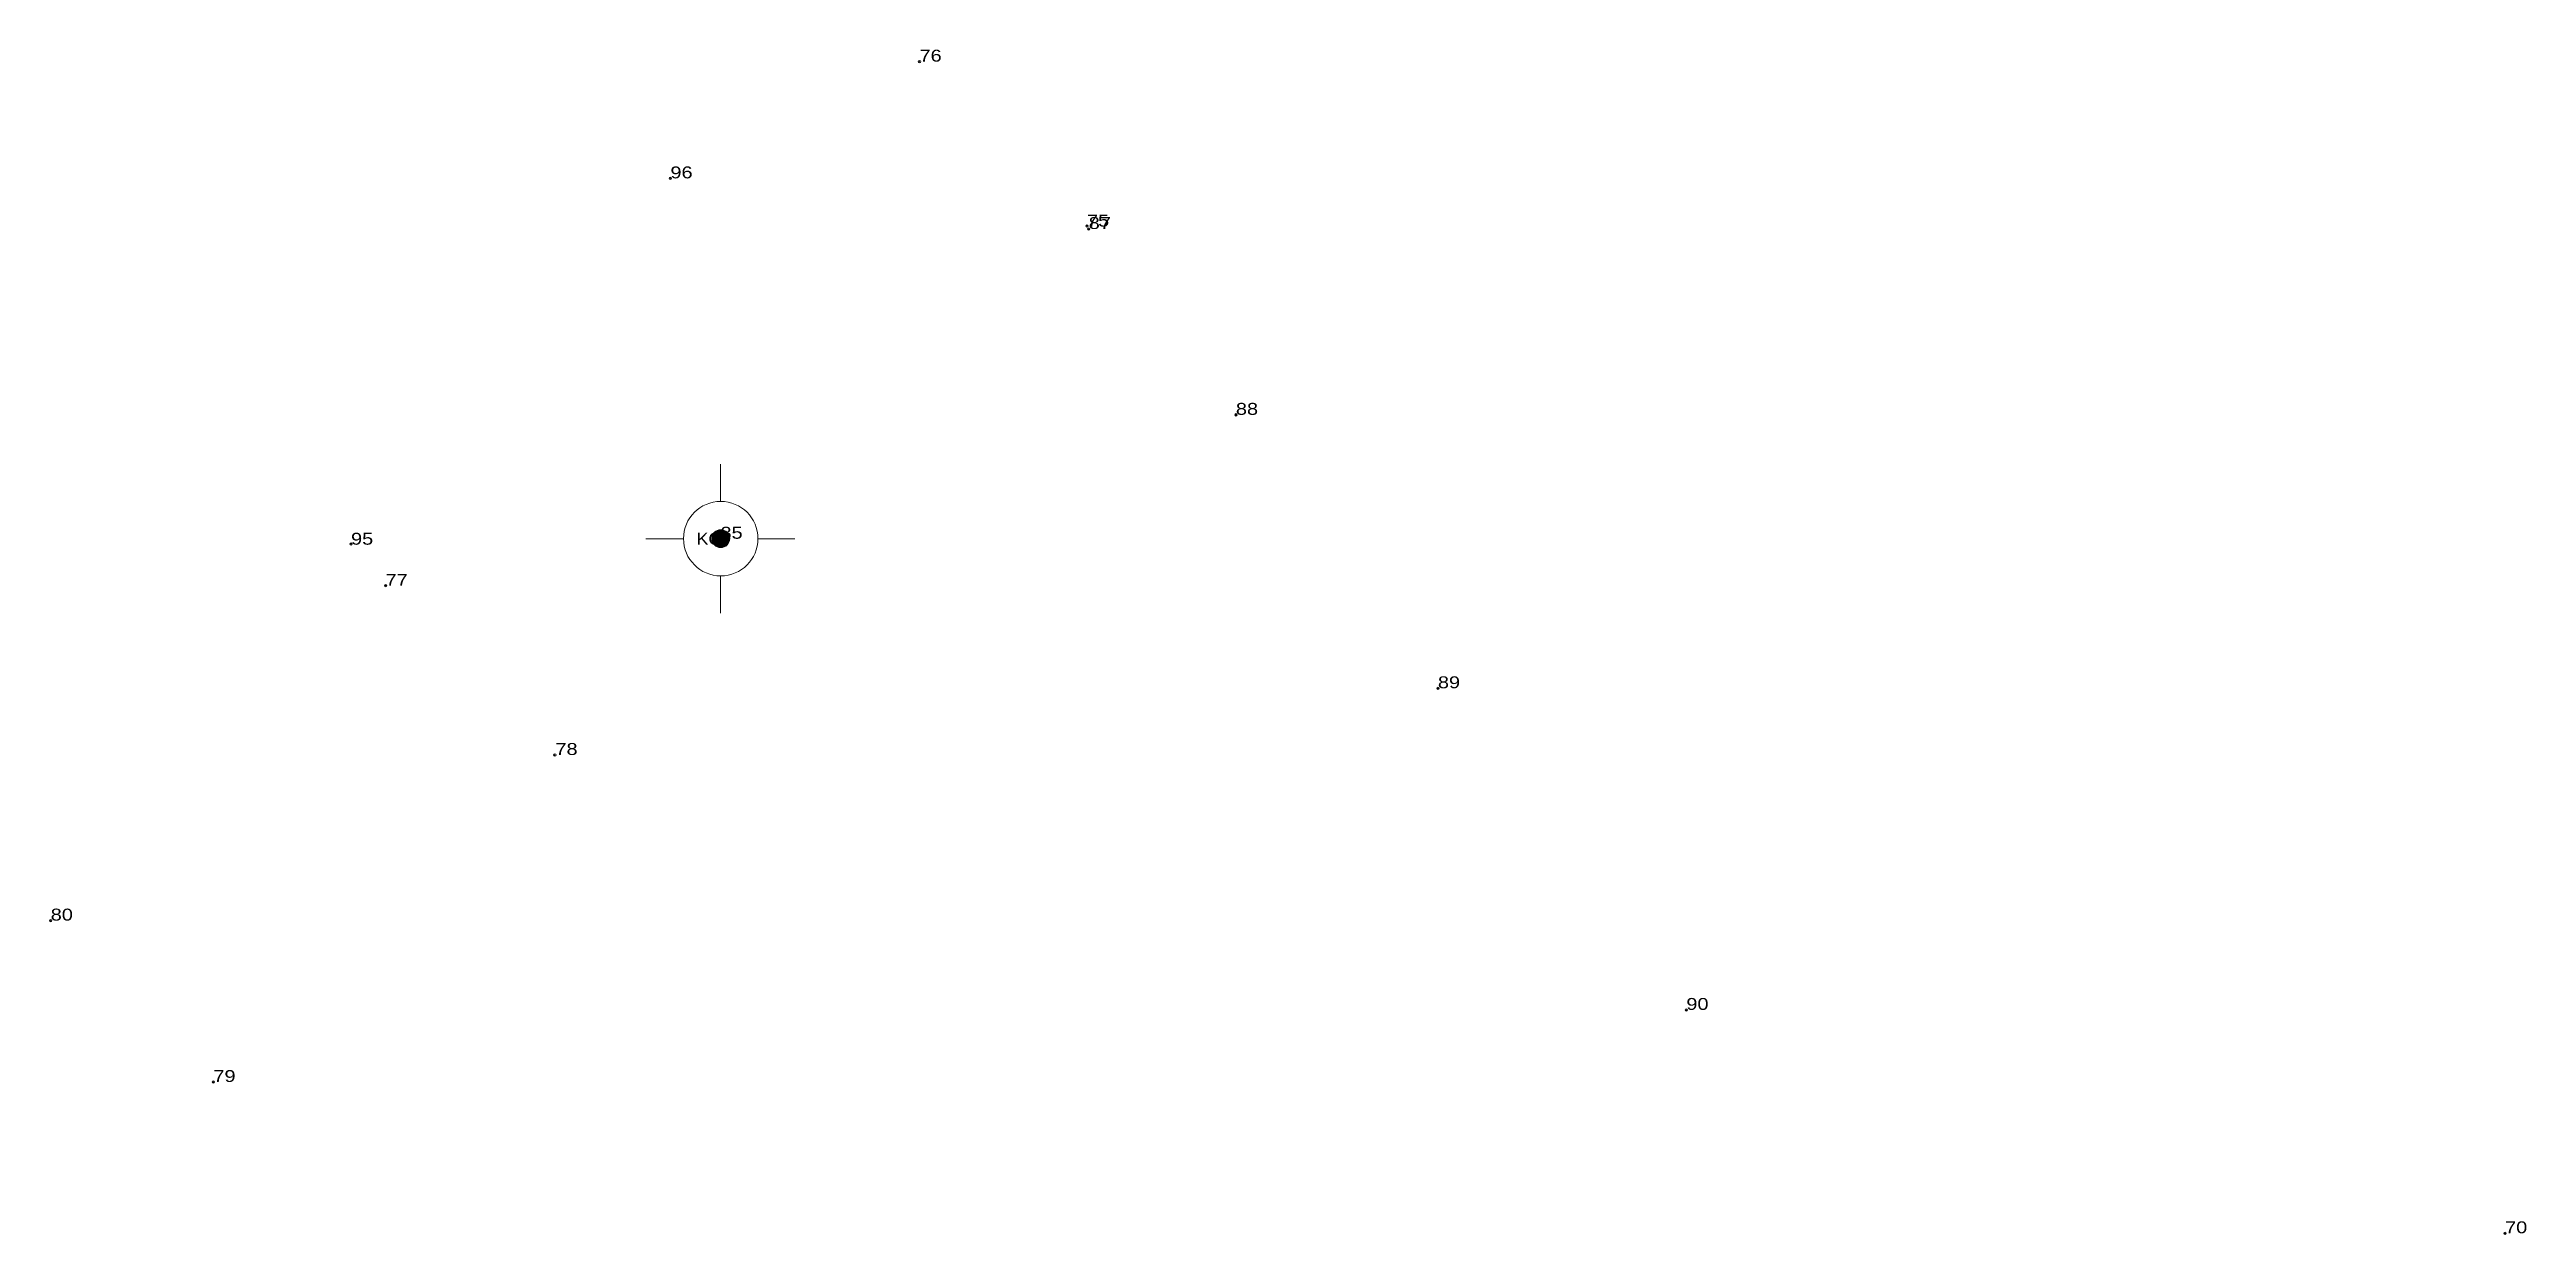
# Model space of a CAD drawing. Header units: metres. Extents: x 548025 to 549900, y 1837473 to 1838819.
# Drawn here: x 548445.37 to 548486.94, y 1838353.64 to 1838373.53 of the extents above; entities that cross this region are included whole.
import ezdxf
from ezdxf.enums import TextEntityAlignment as Align

# ---------------------------------------------------------------- set-up
doc = ezdxf.new("R2010")
doc.units = ezdxf.units.M
doc.header["$LTSCALE"] = 0.08
doc.header["$PDMODE"] = 32
doc.header["$PDSIZE"] = 0.04
doc.layers.add('12', color=7, linetype='Continuous')
doc.layers.add('9', color=7, linetype='Continuous')
doc.layers.add('7', color=7, linetype='Continuous', lineweight=13)

msp = doc.modelspace()

# ---------------------------------------------------------------- texts
at = {"layer": '12', "width": 1.25}
for s, p in [('76', (548459.97, 1838373.33)), ('76', (548459.97, 1838373.33)), ('76', (548459.97, 1838373.33)), ('76', (548459.97, 1838373.33)), ('96', (548455.79, 1838371.37)), ('96', (548455.79, 1838371.37)), ('96', (548455.79, 1838371.37)), ('96', (548455.79, 1838371.37)), ('75', (548462.78, 1838370.56)), ('75', (548462.78, 1838370.56)), ('75', (548462.78, 1838370.56)), ('75', (548462.78, 1838370.56)), ('87', (548462.81, 1838370.52)), ('87', (548462.81, 1838370.52)), ('87', (548462.81, 1838370.52)), ('87', (548462.81, 1838370.52)), ('88', (548465.28, 1838367.4)), ('88', (548465.28, 1838367.4)), ('88', (548465.28, 1838367.4)), ('88', (548465.28, 1838367.4)), ('95', (548450.43, 1838365.22)), ('95', (548450.43, 1838365.22)), ('95', (548450.43, 1838365.22)), ('95', (548450.43, 1838365.22)), ('77', (548451.01, 1838364.53)), ('77', (548451.01, 1838364.53)), ('77', (548451.01, 1838364.53)), ('77', (548451.01, 1838364.53)), ('89', (548468.67, 1838362.81)), ('89', (548468.67, 1838362.81)), ('89', (548468.67, 1838362.81)), ('89', (548468.67, 1838362.81)), ('78', (548453.86, 1838361.69)), ('78', (548453.86, 1838361.69)), ('78', (548453.86, 1838361.69)), ('78', (548453.86, 1838361.69)), ('80', (548445.39, 1838358.91)), ('80', (548445.39, 1838358.91)), ('80', (548445.39, 1838358.91)), ('80', (548445.39, 1838358.91)), ('90', (548472.84, 1838357.41)), ('90', (548472.84, 1838357.41)), ('90', (548472.84, 1838357.41)), ('90', (548472.84, 1838357.41)), ('79', (548448.12, 1838356.2)), ('79', (548448.12, 1838356.2)), ('79', (548448.12, 1838356.2)), ('79', (548448.12, 1838356.2)), ('70', (548486.58, 1838353.66)), ('70', (548486.58, 1838353.66)), ('70', (548486.58, 1838353.66)), ('70', (548486.58, 1838353.66))]:
    msp.add_text(s, height=0.2, dxfattribs=at).set_placement(p)
at = {"layer": '7', "width": 1.25}
msp.add_text('85', height=0.2, dxfattribs=at).set_placement((548456.63, 1838365.32))
msp.add_text('85', height=0.2, dxfattribs=at).set_placement((548456.63, 1838365.32))
msp.add_text('85', height=0.2, dxfattribs=at).set_placement((548456.63, 1838365.32))
msp.add_text('85', height=0.2, dxfattribs=at).set_placement((548456.63, 1838365.32))
at = {"layer": '9', "width": 1.1}
msp.add_text('KC', height=0.2, dxfattribs=at).set_placement((548456.64, 1838365.22), align=Align.RIGHT)
msp.add_text('KC', height=0.2, dxfattribs=at).set_placement((548456.64, 1838365.22), align=Align.RIGHT)
msp.add_text('KC', height=0.2, dxfattribs=at).set_placement((548456.64, 1838365.22), align=Align.RIGHT)
msp.add_text('KC', height=0.2, dxfattribs=at).set_placement((548456.64, 1838365.22), align=Align.RIGHT)

# ---------------------------------------------------------------- hatches: boundary and pattern name
at = {"layer": '7'}
msp.add_hatch(color=256, dxfattribs=at).paths.add_polyline_path([(548456.63447, 1838365.17152, 1), (548456.63447, 1838365.47152, 1)])
msp.add_hatch(color=256, dxfattribs=at).paths.add_polyline_path([(548456.63447, 1838365.17152, 1), (548456.63447, 1838365.47152, 1)])
msp.add_hatch(color=256, dxfattribs=at).paths.add_polyline_path([(548456.63447, 1838365.17152, 1), (548456.63447, 1838365.47152, 1)])
msp.add_hatch(color=256, dxfattribs=at).paths.add_polyline_path([(548456.63447, 1838365.17152, 1), (548456.63447, 1838365.47152, 1)])

# ---------------------------------------------------------------- linework, layer by layer
for p, q in [((548456.63, 1838365.95), (548456.63, 1838366.57)), ((548456.63, 1838365.95), (548456.63, 1838366.57)), ((548456.63, 1838365.95), (548456.63, 1838366.57)), ((548456.63, 1838365.95), (548456.63, 1838366.57)), ((548456.01, 1838365.32), (548455.38, 1838365.32)), ((548456.01, 1838365.32), (548455.38, 1838365.32)), ((548456.01, 1838365.32), (548455.38, 1838365.32)), ((548456.01, 1838365.32), (548455.38, 1838365.32)), ((548457.88, 1838365.32), (548457.26, 1838365.32)), ((548457.88, 1838365.32), (548457.26, 1838365.32)), ((548457.88, 1838365.32), (548457.26, 1838365.32)), ((548457.88, 1838365.32), (548457.26, 1838365.32)), ((548456.63, 1838364.07), (548456.63, 1838364.7)), ((548456.63, 1838364.07), (548456.63, 1838364.7)), ((548456.63, 1838364.07), (548456.63, 1838364.7)), ((548456.63, 1838364.07), (548456.63, 1838364.7))]:
    msp.add_line(p, q, dxfattribs=at)
for radius in [0.625, 0.625, 0.625, 0.625, 0.15, 0.15, 0.15, 0.15]:
    msp.add_circle((548456.63447, 1838365.32152), radius, dxfattribs=at)
for p in [(548459.97, 1838373.33), (548455.79, 1838371.37), (548462.78, 1838370.57), (548462.81, 1838370.52), (548465.28, 1838367.4), (548450.43, 1838365.23), (548451.01, 1838364.53), (548468.67, 1838362.81), (548453.85, 1838361.69), (548445.39, 1838358.91), (548472.84, 1838357.41), (548448.12, 1838356.2), (548486.58, 1838353.66)]:
    msp.add_point(p, dxfattribs=at)

msp.set_redraw_order([(e.dxf.handle, doc.entitydb.next_handle()) for e in msp.query("TEXT MTEXT ATTDEF DIMENSION ARC_DIMENSION")])  # texts and dimensions are drawn at this point

doc.saveas('drawing.dxf')
